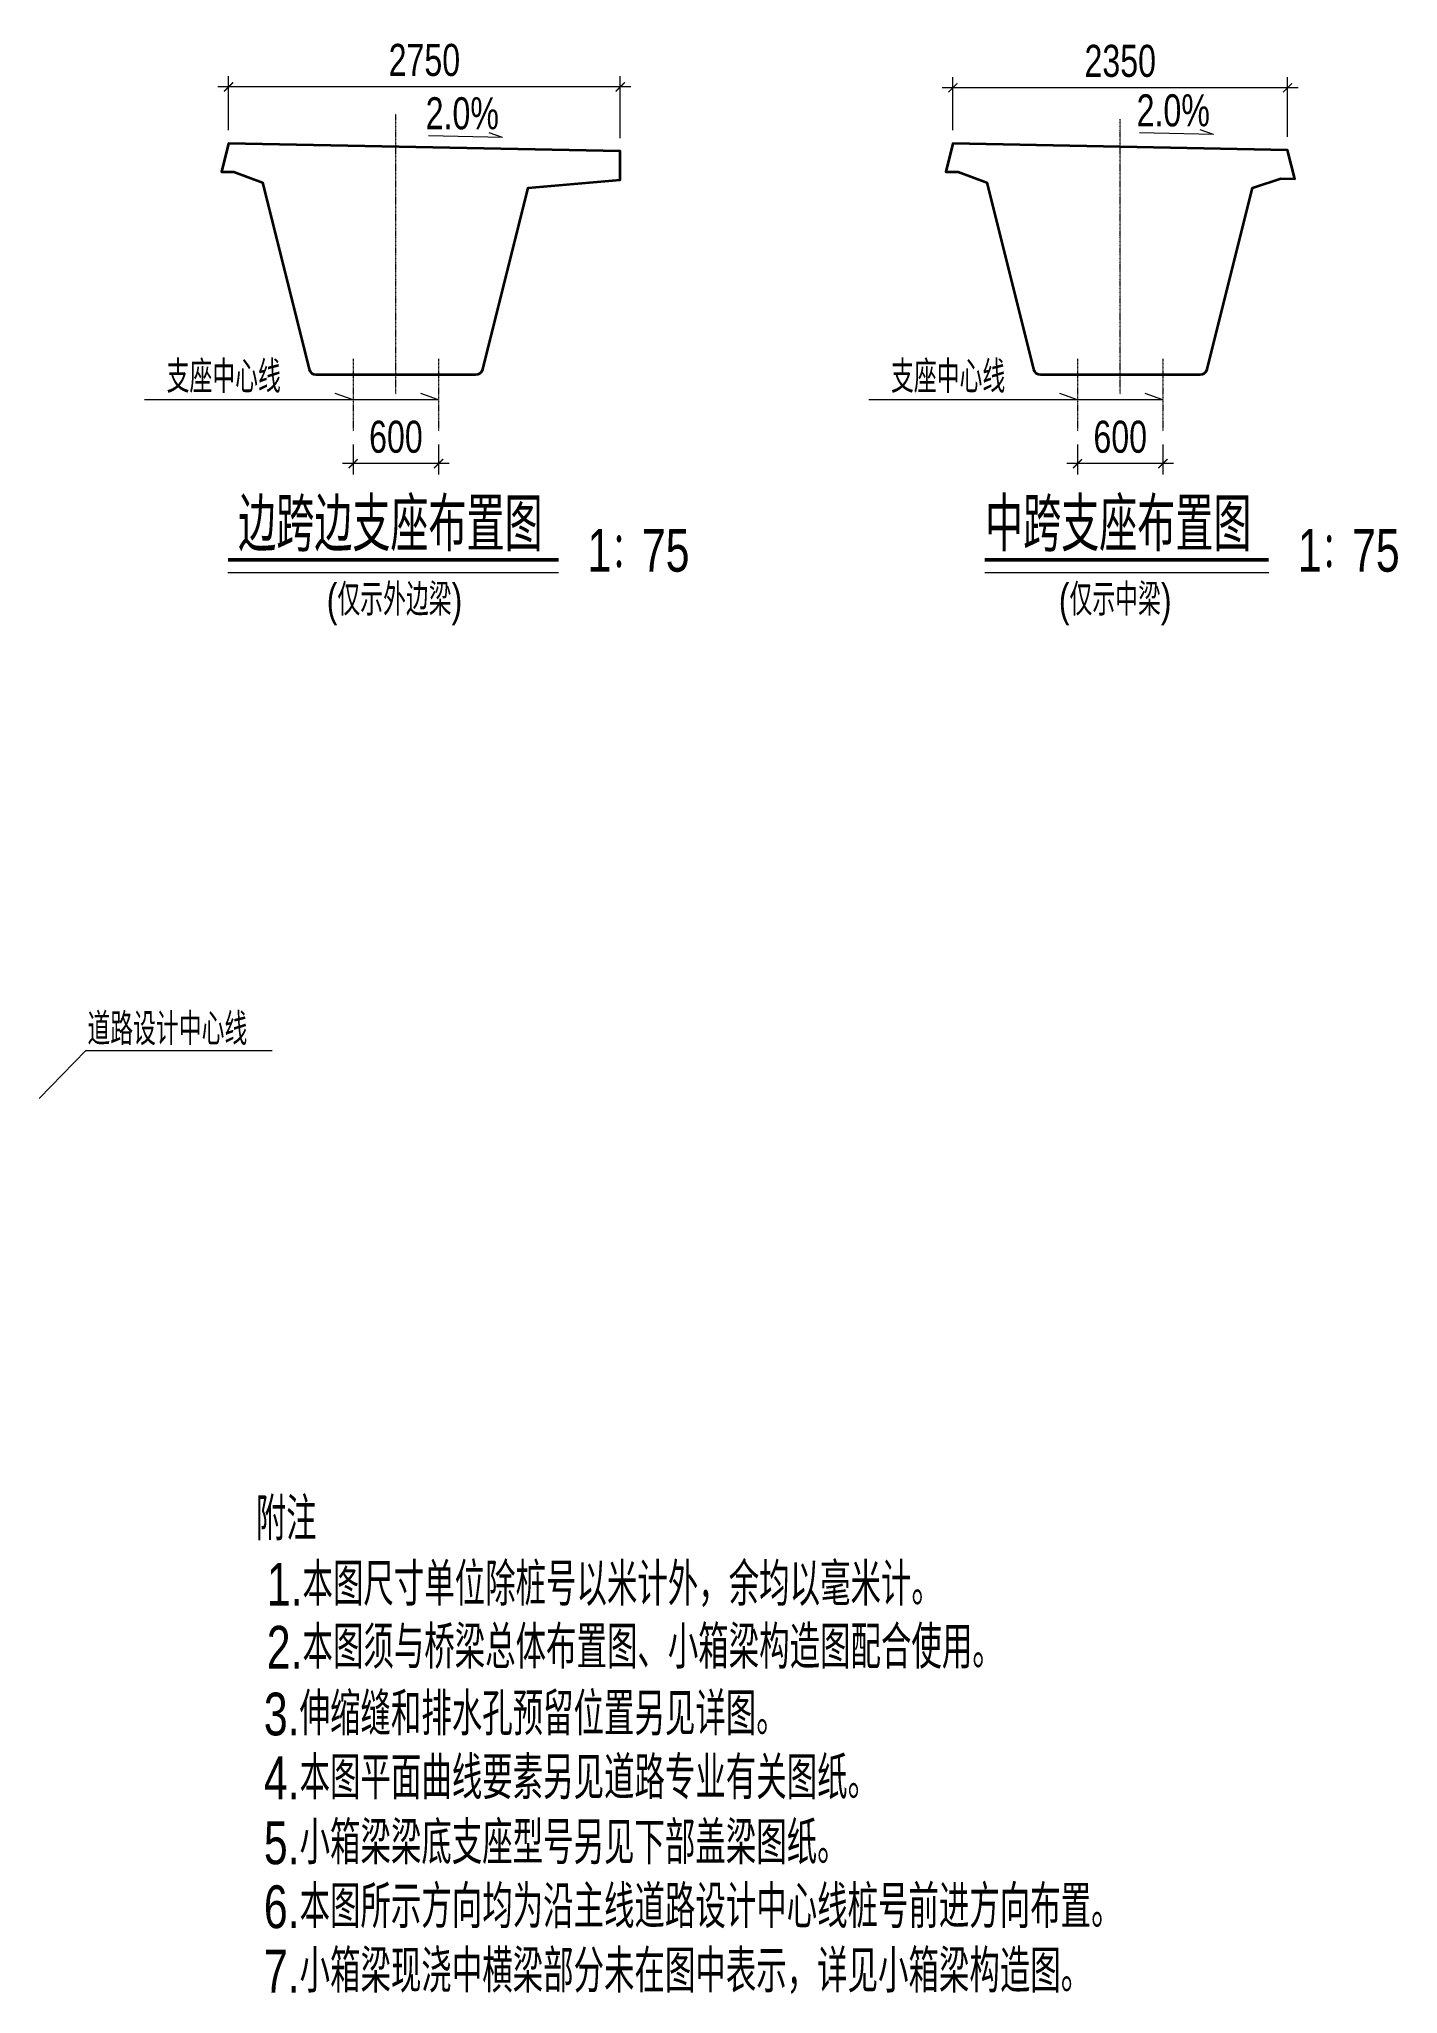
# Model space of a CAD drawing. Extents: x -2667085 to 4, y -2479164 to 2.
# Drawn here: x -2507904 to -2488824, y -2405250 to -2377802 of the extents above; entities that cross this region are included whole.
import ezdxf

# ---------------------------------------------------------------- set-up
doc = ezdxf.new("R2010")
doc.units = 0
doc.header["$MEASUREMENT"] = 0
doc.header["$PDMODE"] = 3
doc.linetypes.add('DASHDOT', pattern=[1, 0.5, -0.25, 0, -0.25])
doc.linetypes.add('ZXX0', pattern=[30, 13, -2, 0.5, -2, 12.5])
doc.layers.get('0').update_dxf_attribs({"linetype": 'CONTINUOUS'})
doc.layers.get('DEFPOINTS').update_dxf_attribs({"linetype": 'CONTINUOUS'})
doc.layers.add('尺寸线', color=2, linetype='CONTINUOUS')
for name, color, linetype, lineweight in [('桥－总－中心线', 1, 'ZXX0', 13), ('桥－构造轮廓－实线', 4, 'CONTINUOUS', 35), ('桥－综合标注', 31, 'CONTINUOUS', 13), ('桥－综合说明', 7, 'CONTINUOUS', 13)]:
    doc.layers.add(name, color=color, linetype=linetype, lineweight=lineweight)
doc.styles.add('SMEDI', font='smsim.shx', dxfattribs={"width": 0.75, "bigfont": 'smfs.shx'})
doc.dimstyles.new('1-70', dxfattribs={"dimscale": 70, "dimtxt": 3, "dimasz": 0.85, "dimexe": 1, "dimexo": 1.25, "dimgap": 1, "dimtad": 1, "dimdec": 0, "dimzin": 0, "dimdsep": 46, "dimtxsty": 'SMEDI', "dimblk": 'ARCHTICK', "dimcen": 0.09, "dimdle": 1, "dimclrd": 256, "dimclre": 256, "dimclrt": 256, "dimadec": 0, "dimazin": 0, "dimtfac": 1, "dimtdec": 0, "dimtix": 1, "dimtmove": 2, "dimatfit": 3, "dimldrblk": 'ARCHTICK', "dimfxl": 2, "dimtolj": 1, "dimtzin": 0, "dimlwd": -1, "dimlwe": -1, "dimarcsym": 0})

msp = doc.modelspace()

# ---------------------------------------------------------------- texts
at = {"layer": '尺寸线', "style": 'SMEDI', "width": 0.75}
for s, p in [('附注', (-2504861.9382, -2398881.9701)), ('1.本图尺寸单位除桩号以米计外，余均以毫米计。', (-2504707.492, -2399798.8562)), ('2.本图须与桥梁总体布置图、小箱梁构造图配合使用。', (-2504707.492, -2400682.6883)), ('3.伸缩缝和排水孔预留位置另见详图。', (-2504748.3405, -2401619.959)), ('4.本图平面曲线要素另见道路专业有关图纸。', (-2504748.3405, -2402516.5349)), ('5.小箱梁梁底支座型号另见下部盖梁图纸。', (-2504748.3405, -2403429.0892)), ('6.本图所示方向均为沿主线道路设计中心线桩号前进方向布置。', (-2504748.3405, -2404326.2678)), ('7.小箱梁现浇中横梁部分未在图中表示，详见小箱梁构造图。', (-2504748.3405, -2405230.6278))]:
    msp.add_text(s, height=600, dxfattribs=at).set_placement(p)
at = {"layer": '桥－综合说明', "style": 'SMEDI', "width": 0.75}
for s, height, p in [('2.0%', 450, (-2502476.079, -2379067.932)), ('2.0%', 450, (-2492492.805, -2379026.6603)), ('支座中心线', 450, (-2506113.2099, -2382769.1903)), ('支座中心线', 450, (-2495941.6473, -2382769.1903)), ('边跨边支座布置图', 750, (-2505108.3597, -2384994.4002)), ('中跨支座布置图', 750, (-2494620.8378, -2384994.4002)), ('1：75', 600, (-2500202.8568, -2385279.693)), ('1：75', 600, (-2490230.2312, -2385279.693)), ('(仅示外边梁)', 450, (-2503865.6089, -2385897.1927)), ('(仅示中梁)', 450, (-2493585.3639, -2385897.1927)), ('道路设计中心线', 450, (-2507225.7871, -2391927.9715))]:
    msp.add_text(s, height=height, dxfattribs=at).set_placement(p)

# ---------------------------------------------------------------- blocks, each defined once
blk = doc.blocks.new('_ArchTick')
at = {"color": 0, "linetype": 'ByBlock', "const_width": 0.15}
blk.add_lwpolyline([(-0.5, -0.5), (0.5, 0.5)], dxfattribs=at)
blk = doc.blocks.new('*D381')
at = {"layer": 'DEFPOINTS', "color": 0, "transparency": 16777216}
for p in [(-2495073, -2378485), (-2495073, -2379266), (-2490373, -2379360)]:
    blk.add_point(p, dxfattribs=at)
at = {"layer": '桥－综合标注', "transparency": 16777216}
for p, q in [((-2495073, -2379079), (-2495073, -2378335)), ((-2490373, -2379173), (-2490373, -2378335)), ((-2490223, -2378485), (-2495223, -2378485))]:
    blk.add_line(p, q, dxfattribs=at)
at = {"layer": '桥－综合标注', "transparency": 16777216, "xscale": 127.5, "yscale": 127.5, "zscale": 127.5, "rotation": 180}
blk.add_blockref('_ArchTick', (-2495073, -2378485), dxfattribs=at)
at = {"layer": '桥－综合标注', "transparency": 16777216, "xscale": 127.5, "yscale": 127.5, "zscale": 127.5}
blk.add_blockref('_ArchTick', (-2490373, -2378485), dxfattribs=at)
at = {"layer": '桥－综合标注', "transparency": 16777216, "insert": (-2492723, -2378110), "char_height": 450, "attachment_point": 5, "style": 'SMEDI'}
blk.add_mtext('\\A1;2350', dxfattribs=at)
blk = doc.blocks.new('*D382')
at = {"layer": 'DEFPOINTS', "color": 0, "transparency": 16777216}
for p in [(-2503494, -2383308), (-2502294, -2383308), (-2503494, -2383763)]:
    blk.add_point(p, dxfattribs=at)
at = {"layer": '桥－综合标注', "transparency": 16777216}
for p, q in [((-2503494, -2383496), (-2503494, -2383913)), ((-2502294, -2383496), (-2502294, -2383913)), ((-2502144, -2383763), (-2503644, -2383763))]:
    blk.add_line(p, q, dxfattribs=at)
at = {"layer": '桥－综合标注', "transparency": 16777216, "xscale": 127.5, "yscale": 127.5, "zscale": 127.5, "rotation": 180}
blk.add_blockref('_ArchTick', (-2503494, -2383763), dxfattribs=at)
at = {"layer": '桥－综合标注', "transparency": 16777216, "xscale": 127.5, "yscale": 127.5, "zscale": 127.5}
blk.add_blockref('_ArchTick', (-2502294, -2383763), dxfattribs=at)
at = {"layer": '桥－综合标注', "transparency": 16777216, "insert": (-2502894, -2383388), "char_height": 450, "attachment_point": 5, "style": 'SMEDI'}
blk.add_mtext('\\A1;600', dxfattribs=at)
blk = doc.blocks.new('*D383')
at = {"layer": 'DEFPOINTS', "color": 0, "transparency": 16777216}
for p in [(-2505244, -2378472), (-2505244, -2379266), (-2499744, -2379380)]:
    blk.add_point(p, dxfattribs=at)
at = {"layer": '桥－综合标注', "transparency": 16777216}
for p, q in [((-2505244, -2379079), (-2505244, -2378322)), ((-2499744, -2379193), (-2499744, -2378322)), ((-2499594, -2378472), (-2505394, -2378472))]:
    blk.add_line(p, q, dxfattribs=at)
at = {"layer": '桥－综合标注', "transparency": 16777216, "xscale": 127.5, "yscale": 127.5, "zscale": 127.5, "rotation": 180}
blk.add_blockref('_ArchTick', (-2505244, -2378472), dxfattribs=at)
at = {"layer": '桥－综合标注', "transparency": 16777216, "xscale": 127.5, "yscale": 127.5, "zscale": 127.5}
blk.add_blockref('_ArchTick', (-2499744, -2378472), dxfattribs=at)
at = {"layer": '桥－综合标注', "transparency": 16777216, "insert": (-2502494, -2378097), "char_height": 450, "attachment_point": 5, "style": 'SMEDI'}
blk.add_mtext('\\A1;2750', dxfattribs=at)
blk = doc.blocks.new('*D384')
at = {"layer": 'DEFPOINTS', "color": 0, "transparency": 16777216}
for p in [(-2493323, -2383308), (-2492123, -2383308), (-2493323, -2383763)]:
    blk.add_point(p, dxfattribs=at)
at = {"layer": '桥－综合标注', "transparency": 16777216}
for p, q in [((-2493323, -2383496), (-2493323, -2383913)), ((-2492123, -2383496), (-2492123, -2383913)), ((-2491973, -2383763), (-2493473, -2383763))]:
    blk.add_line(p, q, dxfattribs=at)
at = {"layer": '桥－综合标注', "transparency": 16777216, "xscale": 127.5, "yscale": 127.5, "zscale": 127.5, "rotation": 180}
blk.add_blockref('_ArchTick', (-2493323, -2383763), dxfattribs=at)
at = {"layer": '桥－综合标注', "transparency": 16777216, "xscale": 127.5, "yscale": 127.5, "zscale": 127.5}
blk.add_blockref('_ArchTick', (-2492123, -2383763), dxfattribs=at)
at = {"layer": '桥－综合标注', "transparency": 16777216, "insert": (-2492723, -2383388), "char_height": 450, "attachment_point": 5, "style": 'SMEDI'}
blk.add_mtext('\\A1;600', dxfattribs=at)

# ---------------------------------------------------------------- dimensions: what is measured, and where the dimension line sits
at = {"layer": '桥－综合标注'}
for base, p1, p2, picture, middle in [((-2505244.3498, -2378471.8011), (-2499744.3494, -2379380.0549), (-2505244.3498, -2379266.0549), '*D383', (-2502494.3496, -2378096.8011)), ((-2495072.7871, -2378485.3205), (-2490372.7871, -2379360.0549), (-2495072.7871, -2379266.0549), '*D381', (-2492722.7871, -2378110.3205))]:
    dim = msp.add_linear_dim(base=base, p1=p1, p2=p2, angle=180, dimstyle='1-70', override={"dimscale": 150, "dimlfac": 0.5}, dxfattribs=at)
    dim.commit()
    dim.dimension.update_dxf_attribs({"geometry": picture, "text_midpoint": middle})
for base, p1, p2, picture, middle in [((-2503494.3498, -2383763.1388), (-2502294.3498, -2383308.393), (-2503494.3498, -2383308.393), '*D382', (-2502894.3498, -2383388.1388)), ((-2493322.7871, -2383763.1388), (-2492122.7871, -2383308.393), (-2493322.7871, -2383308.393), '*D384', (-2492722.7871, -2383388.1388))]:
    dim = msp.add_linear_dim(base=base, p1=p1, p2=p2, angle=180, text='600', dimstyle='1-70', override={"dimscale": 150, "dimlfac": 0.5}, dxfattribs=at)
    dim.commit()
    dim.dimension.update_dxf_attribs({"geometry": picture, "text_midpoint": middle})

# ---------------------------------------------------------------- linework, layer by layer
at = {"layer": '桥－总－中心线', "linetype": 'DASHDOT'}
for p, q in [((-2502894.3498, -2382788.8347), (-2502894.3498, -2378849.2942)), ((-2492722.7871, -2382788.8347), (-2492722.7871, -2378926.637)), ((-2503494.3498, -2382291.5411), (-2503494.3498, -2383308.393)), ((-2502294.3498, -2382291.5411), (-2502294.3498, -2383308.393)), ((-2493322.7871, -2382291.5411), (-2493322.7871, -2383308.393)), ((-2492122.7871, -2382291.5411), (-2492122.7871, -2383308.393))]:
    msp.add_line(p, q, dxfattribs=at)
at = {"layer": '桥－构造轮廓－实线'}
for points in [[(-2504113.2868, -2382437.3085, 0.3441507314), (-2504016.2725, -2382513.0549), (-2501772.4271, -2382513.0549, 0.3441507314), (-2501675.4128, -2382437.3085), (-2501038.628, -2379890.1694), (-2499744.3494, -2379776.0549), (-2499744.3494, -2379376.0549), (-2505244.3498, -2379266.0549), (-2505344.3498, -2379664.0549), (-2505168.722, -2379667.5675), (-2504768.722, -2379815.5675), (-2504113.2868, -2382437.3085)], [(-2493941.7241, -2382437.3085, 0.3441507314), (-2493844.7098, -2382513.0549), (-2491600.8644, -2382513.0549, 0.3441507314), (-2491503.8502, -2382437.3085), (-2490867.0654, -2379890.1694), (-2490467.0654, -2379758.1694), (-2490272.7871, -2379762.0549), (-2490372.7871, -2379360.0549), (-2495072.7871, -2379266.0549), (-2495172.7871, -2379664.0549), (-2494997.1593, -2379667.5675), (-2494597.1593, -2379815.5675), (-2493941.7241, -2382437.3085)]]:
    msp.add_lwpolyline(points, format="xyb", dxfattribs=at)
at = {"layer": '桥－综合标注'}
for p, q in [((-2501397.8476, -2379181.9588), (-2502435.9449, -2379161.1968)), ((-2501397.8476, -2379181.9588), (-2501582.126, -2379115.499)), ((-2491414.5735, -2379140.6871), (-2492452.6709, -2379119.9252)), ((-2491414.5735, -2379140.6871), (-2491598.852, -2379074.2273)), ((-2503494.3498, -2382864.9031), (-2503745.0297, -2382779.7313)), ((-2502294.3498, -2382864.9031), (-2502545.0297, -2382779.7313)), ((-2493322.7871, -2382864.9031), (-2493573.467, -2382779.7313)), ((-2492122.7871, -2382864.9031), (-2492373.467, -2382779.7313)), ((-2502294.3498, -2382864.9031), (-2506423.9461, -2382864.9031)), ((-2492122.7871, -2382864.9031), (-2496252.3835, -2382864.9031)), ((-2507248.9992, -2392001.9698), (-2507904.3479, -2392677.0705)), ((-2507248.9992, -2392001.9698), (-2504633.1081, -2392001.9698))]:
    msp.add_line(p, q, dxfattribs=at)
at = {"layer": '桥－综合说明'}
for p, q in [((-2505253.0442, -2385290.9197), (-2500610.3468, -2385290.9197)), ((-2494625.0932, -2385290.9197), (-2490637.7213, -2385290.9197))]:
    msp.add_line(p, q, dxfattribs=at)
at = {"layer": '桥－综合说明', "const_width": 50}
for points in [[(-2505253.0442, -2385112.5426), (-2500610.3468, -2385112.5426)], [(-2494625.0932, -2385112.5426), (-2490637.7213, -2385112.5426)]]:
    msp.add_lwpolyline(points, dxfattribs=at)

msp.set_redraw_order([(e.dxf.handle, doc.entitydb.next_handle()) for e in msp.query("TEXT MTEXT ATTDEF DIMENSION ARC_DIMENSION")])  # texts and dimensions are drawn at this point

doc.saveas('drawing.dxf')
